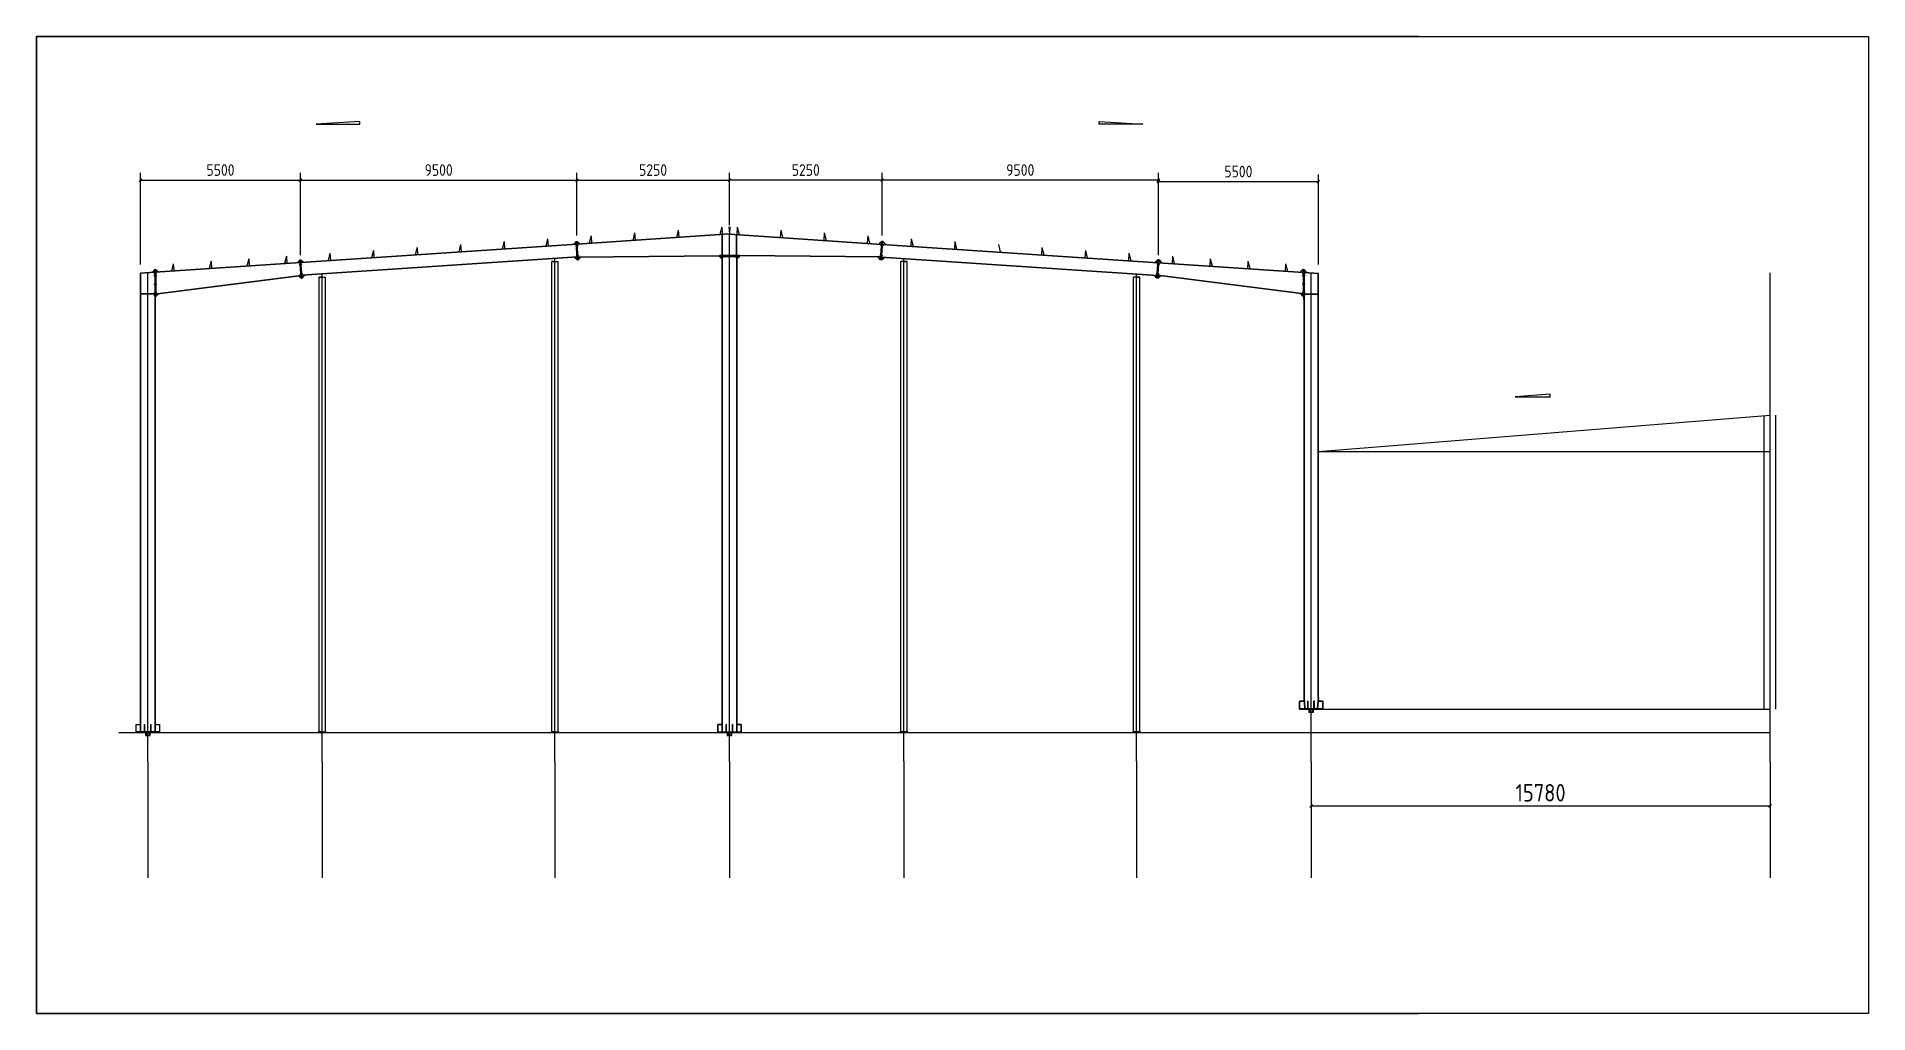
# Model space of a CAD drawing. Extents: x 424415 to 727970, y -73017 to 111783.
# Drawn here: x 664985 to 727970, y 78183 to 111783 of the extents above; entities that cross this region are included whole.
import ezdxf

# ---------------------------------------------------------------- set-up
doc = ezdxf.new("R2010")
doc.units = 0
doc.header["$LTSCALE"] = 1000
doc.header["$MEASUREMENT"] = 0
doc.layers.add('AXIS', color=3, linetype='Continuous')
doc.layers.add('DOTE', color=1, linetype='Continuous')
doc.styles.get("Standard").update_dxf_attribs({"font": 'gbenor.shx', "bigfont": 'gbcbig.shx'})
doc.dimstyles.get("Standard").update_dxf_attribs({"dimscale": 100, "dimtxt": 3.5, "dimasz": 1, "dimexe": 2.5, "dimexo": 3, "dimgap": 1.5, "dimtad": 1, "dimdec": 0, "dimzin": 0, "dimdsep": 46, "dimtxsty": 'Standard', "dimblk": 'ARCHTICK', "dimcen": 0.09, "dimadec": 0, "dimazin": 0, "dimtfac": 1, "dimtdec": 0, "dimtix": 1, "dimtmove": 2, "dimatfit": 3, "dimfxl": 1, "dimtolj": 1, "dimtzin": 0, "dimarcsym": 0})

msp = doc.modelspace()

# ---------------------------------------------------------------- blocks, each defined once
blk = doc.blocks.new('_ArchTick')
at = {"color": 0, "linetype": 'ByBlock', "const_width": 0.4}
blk.add_lwpolyline([(-0.5, -0.5), (0.5, 0.5)], dxfattribs=at)
blk = doc.blocks.new('*D2226')
at = {"color": 3, "lineweight": -2}
for p, q in [((674058, 104311), (674058, 107094)), ((683558, 104944), (683558, 107094)), ((674058, 106844), (683558, 106844))]:
    blk.add_line(p, q, dxfattribs=at)
at = {"layer": 'Defpoints', "color": 0}
for p in [(683558, 106844), (683558, 104644), (674058, 104011)]:
    blk.add_point(p, dxfattribs=at)
at = {"color": 3, "lineweight": -2, "xscale": 100, "yscale": 100, "zscale": 100, "rotation": 180}
blk.add_blockref('_ArchTick', (674058, 106844), dxfattribs=at)
at = {"color": 3, "lineweight": -2, "xscale": 100, "yscale": 100, "zscale": 100}
blk.add_blockref('_ArchTick', (683558, 106844), dxfattribs=at)
at = {"color": 0, "insert": (678808, 107194), "char_height": 400, "attachment_point": 5}
blk.add_mtext('\\A1;9500', dxfattribs=at)
blk = doc.blocks.new('*D2227')
at = {"color": 3, "lineweight": -2}
for p, q in [((683558, 104944), (683558, 107094)), ((688808, 105296), (688808, 107094)), ((683558, 106844), (688808, 106844))]:
    blk.add_line(p, q, dxfattribs=at)
at = {"layer": 'Defpoints', "color": 0}
for p in [(688808, 106844), (683558, 104644), (688808, 104996)]:
    blk.add_point(p, dxfattribs=at)
at = {"color": 3, "lineweight": -2, "xscale": 100, "yscale": 100, "zscale": 100, "rotation": 180}
blk.add_blockref('_ArchTick', (683558, 106844), dxfattribs=at)
at = {"color": 3, "lineweight": -2, "xscale": 100, "yscale": 100, "zscale": 100}
blk.add_blockref('_ArchTick', (688808, 106844), dxfattribs=at)
at = {"color": 0, "insert": (686183, 107194), "char_height": 400, "attachment_point": 5}
blk.add_mtext('\\A1;5250', dxfattribs=at)
blk = doc.blocks.new('*D2228')
at = {"color": 3, "lineweight": -2}
for p, q in [((703558, 104263), (703558, 107042)), ((709058, 106792), (703558, 106792)), ((709058, 103946), (709058, 107042))]:
    blk.add_line(p, q, dxfattribs=at)
at = {"layer": 'Defpoints', "color": 0}
for p in [(703558, 106792), (703558, 103963), (709058, 103646)]:
    blk.add_point(p, dxfattribs=at)
at = {"color": 3, "lineweight": -2, "xscale": 100, "yscale": 100, "zscale": 100, "rotation": 180}
blk.add_blockref('_ArchTick', (703558, 106792), dxfattribs=at)
at = {"color": 3, "lineweight": -2, "xscale": 100, "yscale": 100, "zscale": 100}
blk.add_blockref('_ArchTick', (709058, 106792), dxfattribs=at)
at = {"color": 0, "insert": (706308, 107142), "char_height": 400, "attachment_point": 5}
blk.add_mtext('\\A1;5500', dxfattribs=at)
blk = doc.blocks.new('*D2229')
at = {"color": 3, "lineweight": -2}
for p, q in [((694058, 104944), (694058, 107094)), ((703558, 104311), (703558, 107094)), ((703558, 106844), (694058, 106844))]:
    blk.add_line(p, q, dxfattribs=at)
at = {"layer": 'Defpoints', "color": 0}
for p in [(694058, 106844), (694058, 104644), (703558, 104011)]:
    blk.add_point(p, dxfattribs=at)
at = {"color": 3, "lineweight": -2, "xscale": 100, "yscale": 100, "zscale": 100, "rotation": 180}
blk.add_blockref('_ArchTick', (694058, 106844), dxfattribs=at)
at = {"color": 3, "lineweight": -2, "xscale": 100, "yscale": 100, "zscale": 100}
blk.add_blockref('_ArchTick', (703558, 106844), dxfattribs=at)
at = {"color": 0, "insert": (698808, 107194), "char_height": 400, "attachment_point": 5}
blk.add_mtext('\\A1;9500', dxfattribs=at)
blk = doc.blocks.new('*D2230')
at = {"color": 3, "lineweight": -2}
for p, q in [((688808, 105296), (688808, 107094)), ((694058, 104944), (694058, 107094)), ((694058, 106844), (688808, 106844))]:
    blk.add_line(p, q, dxfattribs=at)
at = {"layer": 'Defpoints', "color": 0}
for p in [(688808, 106844), (688808, 104996), (694058, 104644)]:
    blk.add_point(p, dxfattribs=at)
at = {"color": 3, "lineweight": -2, "xscale": 100, "yscale": 100, "zscale": 100, "rotation": 180}
blk.add_blockref('_ArchTick', (688808, 106844), dxfattribs=at)
at = {"color": 3, "lineweight": -2, "xscale": 100, "yscale": 100, "zscale": 100}
blk.add_blockref('_ArchTick', (694058, 106844), dxfattribs=at)
at = {"color": 0, "insert": (691433, 107194), "char_height": 400, "attachment_point": 5}
blk.add_mtext('\\A1;5250', dxfattribs=at)
blk = doc.blocks.new('*D2237')
at = {"color": 3, "lineweight": -2}
for p, q in [((708808, 86546), (708808, 85071)), ((724588, 86546), (724588, 85071)), ((708808, 85321), (724588, 85321))]:
    blk.add_line(p, q, dxfattribs=at)
at = {"layer": 'Defpoints', "color": 0}
for p in [(708808, 86846), (724588, 86846), (724588, 85321)]:
    blk.add_point(p, dxfattribs=at)
at = {"color": 3, "lineweight": -2, "xscale": 100, "yscale": 100, "zscale": 100, "rotation": 180}
blk.add_blockref('_ArchTick', (708808, 85321), dxfattribs=at)
at = {"color": 3, "lineweight": -2, "xscale": 100, "yscale": 100, "zscale": 100}
blk.add_blockref('_ArchTick', (724588, 85321), dxfattribs=at)
at = {"color": 0, "insert": (716698, 85771), "char_height": 600, "attachment_point": 5}
blk.add_mtext('\\A1;15780', dxfattribs=at)
blk = doc.blocks.new('*D2223')
at = {"color": 3, "lineweight": -2}
for p, q in [((703558, 104263), (703558, 107042)), ((709058, 106792), (703558, 106792)), ((709058, 103946), (709058, 107042))]:
    blk.add_line(p, q, dxfattribs=at)
at = {"layer": 'Defpoints', "color": 0}
for p in [(703558, 106792), (703558, 103963), (709058, 103646)]:
    blk.add_point(p, dxfattribs=at)
at = {"color": 3, "lineweight": -2, "xscale": 100, "yscale": 100, "zscale": 100, "rotation": 180}
blk.add_blockref('_ArchTick', (703558, 106792), dxfattribs=at)
at = {"color": 3, "lineweight": -2, "xscale": 100, "yscale": 100, "zscale": 100}
blk.add_blockref('_ArchTick', (709058, 106792), dxfattribs=at)
at = {"color": 0, "insert": (706308, 107142), "char_height": 400, "attachment_point": 5}
blk.add_mtext('\\A1;5500', dxfattribs=at)
blk = doc.blocks.new('*D2279')
at = {"color": 3, "lineweight": -2}
for p, q in [((668558, 103946), (668558, 107094)), ((674058, 104263), (674058, 107094)), ((668558, 106844), (674058, 106844))]:
    blk.add_line(p, q, dxfattribs=at)
at = {"layer": 'Defpoints', "color": 0}
for p in [(674058, 106844), (674058, 103963), (668558, 103646)]:
    blk.add_point(p, dxfattribs=at)
at = {"color": 3, "lineweight": -2, "xscale": 100, "yscale": 100, "zscale": 100, "rotation": 180}
blk.add_blockref('_ArchTick', (668558, 106844), dxfattribs=at)
at = {"color": 3, "lineweight": -2, "xscale": 100, "yscale": 100, "zscale": 100}
blk.add_blockref('_ArchTick', (674058, 106844), dxfattribs=at)
at = {"color": 0, "insert": (671308, 107194), "char_height": 400, "attachment_point": 5}
blk.add_mtext('\\A1;5500', dxfattribs=at)

# ---------------------------------------------------------------- dimensions: what is measured, and where the dimension line sits
for base, p1, p2, override, picture, middle in [((674057.6, 106843.9), (668557.6, 103645.8), (674057.6, 103963.2), {"dimtxt": 4, "dimclrd": 3, "dimclre": 3}, '*D2279', (671307.6, 107193.9)), ((683557.6, 106843.9), (674057.6, 104010.7), (683557.6, 104644), {"dimtxt": 4, "dimclrd": 3, "dimclre": 3}, '*D2226', (678807.6, 107193.9)), ((688807.6, 106843.9), (683557.6, 104644), (688807.6, 104995.8), {"dimtxt": 4, "dimclrd": 3, "dimclre": 3}, '*D2227', (686182.6, 107193.9)), ((724587.6, 85320.8), (708807.6, 86845.8), (724587.6, 86845.8), {"dimtxt": 6, "dimclrd": 3, "dimclre": 3}, '*D2237', (716697.6, 85770.8))]:
    dim = msp.add_linear_dim(base=base, p1=p1, p2=p2, dimstyle='Standard', override=override)
    dim.commit()
    dim.dimension.update_dxf_attribs({"geometry": picture, "text_midpoint": middle})
for base, p1, p2, picture, middle in [((688807.6, 106843.9), (694057.6, 104644), (688807.6, 104995.8), '*D2230', (691432.6, 107193.9)), ((694057.6, 106843.9), (703557.6, 104010.7), (694057.6, 104644), '*D2229', (698807.6, 107193.9)), ((703557.6, 106791.8), (709057.6, 103645.8), (703557.6, 103963.2), '*D2228', (706307.6, 107141.8)), ((703557.6, 106791.8), (709057.6, 103645.8), (703557.6, 103963.2), '*D2223', (706307.6, 107141.8))]:
    dim = msp.add_linear_dim(base=base, p1=p1, p2=p2, angle=180, dimstyle='Standard', override={"dimtxt": 4, "dimclrd": 3, "dimclre": 3})
    dim.commit()
    dim.dimension.update_dxf_attribs({"geometry": picture, "text_midpoint": middle})

# ---------------------------------------------------------------- linework, layer by layer
for p, q in [((676095.4, 108867.7), (674595.4, 108767.7)), ((674595.4, 108767.7), (676095.4, 108767.7)), ((676095.4, 108767.7), (676095.4, 108867.7)), ((701519.7, 108767.7), (701519.7, 108867.7)), ((701519.7, 108867.7), (703019.7, 108767.7)), ((703019.7, 108767.7), (701519.7, 108767.7)), ((688541.5, 105228.6), (688478.3, 104973.8)), ((688541.5, 105228.6), (688558.1, 104979.1)), ((688790.9, 105245.2), (688807.6, 104995.8)), ((688824.2, 105245.2), (688807.6, 104995.8)), ((689073.6, 105228.6), (689057, 104979.1)), ((689073.6, 105228.6), (689136.8, 104973.8)), ((683557.6, 104645.8), (674075.5, 104013.6)), ((683558.2, 104635.8), (674076.2, 104003.6)), ((679561.4, 104629.9), (679498.2, 104375.1)), ((679561.4, 104629.9), (679578.1, 104380.5)), ((681058.1, 104729.7), (680994.9, 104474.9)), ((681058.1, 104729.7), (681074.7, 104480.2)), ((682554.8, 104829.5), (682491.6, 104574.7)), ((682554.8, 104829.5), (682571.4, 104580)), ((683533.6, 104732.4), (683451.7, 104638.7)), ((683506.7, 104685.5), (683602.5, 104691.9)), ((683513.3, 104585.7), (683609.1, 104592.1)), ((683526, 104696.8), (683581.8, 104700.5)), ((683527.3, 104676.8), (683583.2, 104680.5)), ((683532.6, 104597), (683588.5, 104600.7)), ((683533.6, 104732.4), (683569.5, 104734.8)), ((683575.4, 104105.7), (683533.6, 104732.4)), ((683534, 104577), (683589.8, 104580.8)), ((683593.4, 104106.9), (683551.6, 104733.6)), ((683611.3, 104108.1), (683569.5, 104734.8)), ((683569.5, 104734.8), (683663.2, 104652.8)), ((688807.6, 104995.8), (683575.4, 104646.9)), ((688808.2, 104985.8), (683576.1, 104637)), ((684051.5, 104929.2), (683988.3, 104674.5)), ((684051.5, 104929.2), (684068.1, 104679.8)), ((685548.1, 105029), (685484.9, 104774.2)), ((685548.1, 105029), (685564.8, 104779.6)), ((687044.8, 105128.8), (686981.6, 104874)), ((687044.8, 105128.8), (687061.4, 104879.3)), ((688557.6, 104251.1), (688557.6, 104969.1)), ((688569.6, 104251.1), (688569.6, 104969.9)), ((688806.9, 104985.8), (694039.1, 104637)), ((688807.6, 104995.8), (694039.7, 104646.9)), ((689045.6, 104251.1), (689045.6, 104969.9)), ((689057.6, 104251.1), (689057.6, 104969.1)), ((690571.5, 105128.8), (690554.9, 104879.3)), ((690570.3, 105128.8), (690633.5, 104874)), ((692068.2, 105029), (692051.5, 104779.6)), ((692067, 105029), (692130.2, 104774.2)), ((693564.8, 104929.2), (693548.2, 104679.8)), ((693563.7, 104929.2), (693626.9, 104674.5)), ((694045.6, 104734.8), (693951.9, 104652.8)), ((694003.8, 104108.1), (694045.6, 104734.8)), ((694101.8, 104585.7), (694006, 104592.1)), ((694108.5, 104685.5), (694012.7, 104691.9)), ((694021.8, 104106.9), (694063.6, 104733.6)), ((694081.2, 104577), (694025.3, 104580.8)), ((694082.5, 104597), (694026.6, 104600.7)), ((694087.8, 104676.8), (694032, 104680.5)), ((694089.2, 104696.8), (694033.3, 104700.5)), ((694039.7, 104105.7), (694081.5, 104732.4)), ((694081.5, 104732.4), (694045.6, 104734.8)), ((694056.9, 104635.8), (703538.9, 104003.6)), ((694057.6, 104645.8), (703539.6, 104013.6)), ((694081.5, 104732.4), (694163.5, 104638.7)), ((695061.5, 104829.5), (695044.9, 104580)), ((695060.4, 104829.5), (695123.5, 104574.7)), ((696558.2, 104729.7), (696541.6, 104480.2)), ((696557, 104729.7), (696620.2, 104474.9)), ((698053.7, 104629.9), (698116.9, 104375.1)), ((674057.6, 104012.4), (669063.6, 103679.5)), ((674058.2, 104002.4), (669064.2, 103669.5)), ((669683.4, 103971.4), (669620.2, 103716.6)), ((669683.4, 103971.4), (669700, 103721.9)), ((670980.5, 104057.8), (670917.3, 103803.1)), ((670980.5, 104057.8), (670997.1, 103808.4)), ((672277.6, 104144.3), (672214.4, 103889.5)), ((672277.6, 104144.3), (672294.2, 103894.9)), ((673574.7, 104230.8), (673511.5, 103976)), ((673574.7, 104230.8), (673591.3, 103981.3)), ((674033.6, 104101), (673949.8, 104005.2)), ((674006.7, 104054.1), (674102.5, 104060.5)), ((674013.3, 103954.3), (674109.1, 103960.7)), ((674026, 104065.4), (674081.8, 104069.2)), ((674027.3, 104045.5), (674083.2, 104049.2)), ((674032.6, 103965.7), (674088.5, 103969.4)), ((674033.6, 104101), (674069.5, 104103.4)), ((674075.5, 103473.1), (674033.6, 104101)), ((674034, 103945.7), (674089.8, 103949.4)), ((674093.4, 103475.4), (674051.6, 104102.2)), ((674111.3, 103477.7), (674069.5, 104103.4)), ((674069.5, 104103.4), (674165.3, 104019.6)), ((683586.7, 104206.7), (674104.8, 103574.6)), ((683587.4, 104196.7), (674105.5, 103564.6)), ((675071.4, 104330.6), (675008.2, 104075.8)), ((675071.4, 104330.6), (675088, 104081.1)), ((676568.1, 104430.3), (676504.9, 104175.6)), ((676568.1, 104430.3), (676584.7, 104180.9)), ((678064.7, 104530.1), (678001.6, 104275.4)), ((678064.7, 104530.1), (678081.4, 104280.7)), ((682697.6, 87865.8), (682697.6, 104044.8)), ((682807.6, 104044.8), (682697.6, 104044.8)), ((682697.6, 104044.8), (682917.6, 104044.8)), ((682917.6, 87865.8), (682917.6, 104044.8)), ((683575.4, 104105.7), (683479.6, 104189.6)), ((683535.9, 104246.4), (683631.7, 104252.8)), ((683542.6, 104146.7), (683638.4, 104153)), ((683555.2, 104257.7), (683611.1, 104261.5)), ((683556.6, 104237.8), (683612.4, 104241.5)), ((683561.9, 104158), (683617.8, 104161.7)), ((683563.2, 104138), (683619.1, 104141.7)), ((683575.4, 104105.7), (683611.3, 104108.1)), ((683605.2, 104207.9), (688467, 104251.1)), ((683605.3, 104197.9), (688467, 104241.1)), ((683611.3, 104108.1), (683695.3, 104195.3)), ((688467, 104251.1), (689147, 104251.1)), ((688467, 104251.1), (688467, 104215.1)), ((689045.6, 104233.1), (688467, 104233.1)), ((689147, 104233.1), (688467, 104233.1)), ((688467, 104215.1), (689147, 104215.1)), ((688467, 104215.1), (688557.6, 104124.5)), ((689148.2, 104251.1), (688468.2, 104251.1)), ((688468.2, 104233.1), (688557.6, 104233.1)), ((688468.2, 104233.1), (688557.6, 104233.1)), ((688468.2, 104233.1), (689148.2, 104233.1)), ((689148.2, 104215.1), (688468.2, 104215.1)), ((688502, 104261.1), (688502, 104205.1)), ((688512, 104281.1), (688512, 104185.1)), ((688522, 104261.1), (688522, 104205.1)), ((688557.6, 87865.8), (688557.6, 104215.1)), ((688569.6, 104233.1), (689148.2, 104233.1)), ((688569.6, 87865.8), (688569.6, 104215.1)), ((688602, 104261.1), (688602, 104205.1)), ((688612, 104281.1), (688612, 104185.1)), ((688622, 104261.1), (688622, 104205.1)), ((688992, 104261.1), (688992, 104205.1)), ((689002, 104281.1), (689002, 104185.1)), ((689012, 104261.1), (689012, 104205.1)), ((689045.6, 104215.1), (689045.6, 87865.8)), ((689147, 104233.1), (689057.6, 104233.1)), ((689147, 104233.1), (689057.6, 104233.1)), ((689057.6, 104215.1), (689057.6, 87865.8)), ((689148.2, 104215.1), (689057.6, 104124.5)), ((689092, 104261.1), (689092, 104205.1)), ((689102, 104281.1), (689102, 104185.1)), ((689112, 104261.1), (689112, 104205.1)), ((689148.2, 104233.1), (689148.2, 104251.1)), ((694009.9, 104207.9), (689148.2, 104251.1)), ((694009.8, 104197.9), (689148.2, 104241.1)), ((689148.2, 104233.1), (689148.2, 104215.1)), ((694003.8, 104108.1), (693919.8, 104195.3)), ((694072.5, 104146.7), (693976.7, 104153)), ((694079.2, 104246.4), (693983.4, 104252.8)), ((694051.9, 104138), (693996, 104141.7)), ((694053.2, 104158), (693997.4, 104161.7)), ((694058.6, 104237.8), (694002.7, 104241.5)), ((694039.7, 104105.7), (694003.8, 104108.1)), ((694059.9, 104257.7), (694004, 104261.5)), ((694027.8, 104196.7), (703509.7, 103564.6)), ((694028.4, 104206.7), (703510.3, 103574.6)), ((694039.7, 104105.7), (694135.5, 104189.6)), ((694697.6, 87865.8), (694697.6, 104044.8)), ((694917.6, 104044.8), (694697.6, 104044.8)), ((694807.6, 104044.8), (694917.6, 104044.8)), ((694917.6, 87865.8), (694917.6, 104044.8)), ((699551.6, 104530.1), (699534.9, 104280.7)), ((699550.4, 104530.1), (699613.6, 104275.4)), ((701048.2, 104430.3), (701031.6, 104180.9)), ((701047.1, 104430.3), (701110.3, 104175.6)), ((702544.9, 104330.6), (702528.3, 104081.1)), ((702543.7, 104330.6), (702606.9, 104075.8)), ((703545.6, 104103.4), (703449.8, 104019.6)), ((703503.9, 103477.7), (703545.6, 104103.4)), ((703601.8, 103954.3), (703506, 103960.7)), ((703608.5, 104054.1), (703512.7, 104060.5)), ((703521.8, 103475.4), (703563.6, 104102.2)), ((703581.2, 103945.7), (703525.3, 103949.4)), ((703582.5, 103965.7), (703526.6, 103969.4)), ((703587.8, 104045.5), (703532, 104049.2)), ((703589.2, 104065.4), (703533.3, 104069.2)), ((703539.7, 103473.1), (703581.5, 104101)), ((703581.5, 104101), (703545.6, 104103.4)), ((703556.9, 104002.4), (708550.9, 103669.5)), ((703557.6, 104012.4), (708551.6, 103679.5)), ((703581.5, 104101), (703665.3, 104005.2)), ((704041.6, 104230.8), (704025, 103981.3)), ((704040.4, 104230.8), (704103.6, 103976)), ((705338.7, 104144.3), (705322.1, 103894.9)), ((705337.5, 104144.3), (705400.7, 103889.5)), ((706635.8, 104057.8), (706619.2, 103808.4)), ((706634.7, 104057.8), (706697.9, 103803.1)), ((707932.9, 103971.4), (707916.3, 103721.9)), ((707931.8, 103971.4), (707995, 103716.6)), ((669045.6, 103678.3), (668557.6, 103645.8)), ((669046.2, 103668.3), (668557.6, 103635.7)), ((668557.6, 87865.8), (668557.6, 103645.8)), ((668569.6, 87865.8), (668569.6, 103636.5)), ((669015.6, 103724.5), (669111.6, 103724.5)), ((669015.6, 103624.5), (669111.6, 103624.5)), ((669015.6, 103554.5), (669111.6, 103554.5)), ((669063.6, 103769.5), (669045.6, 103769.5)), ((669045.6, 103769.5), (669045.6, 102739.5)), ((669045.6, 103645.8), (669045.6, 87865.8)), ((669045.6, 102934.5), (674086.1, 103575.1)), ((669045.6, 102924.4), (674087.4, 103565.2)), ((669063.6, 103769.5), (669063.6, 102739.5)), ((669063.6, 103769.5), (669081.6, 103769.5)), ((669081.6, 103769.5), (669081.6, 102839.5)), ((669081.6, 103769.5), (669170.2, 103686.6)), ((674075.5, 103473.1), (673980.2, 103551.6)), ((674035.9, 103615.1), (674131.7, 103621.5)), ((674042.6, 103515.3), (674138.4, 103521.7)), ((674055.2, 103626.4), (674111.1, 103630.1)), ((674056.6, 103606.5), (674112.4, 103610.2)), ((674061.9, 103526.6), (674117.8, 103530.4)), ((674063.2, 103506.7), (674119.1, 103510.4)), ((674075.5, 103473.1), (674111.3, 103477.7)), ((674111.3, 103477.7), (674193.1, 103570.5)), ((674697.6, 87865.8), (674697.6, 103511.4)), ((674807.6, 103511.4), (674697.6, 103511.4)), ((674697.6, 103511.4), (674917.6, 103511.4)), ((674917.6, 87865.8), (674917.6, 103511.4)), ((702697.6, 87865.8), (702697.6, 103511.4)), ((702917.6, 103511.4), (702697.6, 103511.4)), ((702807.6, 103511.4), (702917.6, 103511.4)), ((702917.6, 87865.8), (702917.6, 103511.4)), ((703503.9, 103477.7), (703422, 103570.5)), ((703572.5, 103515.3), (703476.7, 103521.7)), ((703579.2, 103615.1), (703483.4, 103621.5)), ((703551.9, 103506.7), (703496, 103510.4)), ((703553.2, 103526.6), (703497.4, 103530.4)), ((703558.6, 103606.5), (703502.7, 103610.2)), ((703539.7, 103473.1), (703503.9, 103477.7)), ((703559.9, 103626.4), (703504, 103630.1)), ((708569.6, 102924.4), (703527.8, 103565.2)), ((708569.6, 102934.5), (703529, 103575.1)), ((703539.7, 103473.1), (703634.9, 103551.6)), ((708533.6, 103769.5), (708445, 103686.6)), ((708599.6, 103724.5), (708503.6, 103724.5)), ((708599.6, 103624.5), (708503.6, 103624.5)), ((708599.6, 103554.5), (708503.6, 103554.5)), ((708551.6, 103769.5), (708533.6, 103769.5)), ((708533.6, 103769.5), (708533.6, 102839.5)), ((708551.6, 103769.5), (708551.6, 102739.5)), ((708551.6, 103769.5), (708569.6, 103769.5)), ((708569.6, 103769.5), (708569.6, 102739.5)), ((708569.6, 103678.3), (709057.6, 103645.8)), ((708569.6, 103668.3), (709057.6, 103635.7)), ((708569.6, 103645.8), (708569.6, 89045.8)), ((709045.6, 89045.8), (709045.6, 103636.5)), ((709057.6, 89045.8), (709057.6, 103645.8)), ((669045.6, 102934.4), (668569.6, 102934.4)), ((669045.6, 102924.4), (668569.6, 102924.4)), ((669015.6, 103269.5), (669111.6, 103269.5)), ((669015.6, 102984.5), (669111.6, 102984.5)), ((669015.6, 102884.5), (669111.6, 102884.5)), ((669045.6, 102739.5), (669063.6, 102739.5)), ((669057.6, 102739.5), (669057.6, 87865.8)), ((669081.6, 102839.5), (669063.6, 102839.5)), ((669081.6, 102839.5), (669170.4, 102940.3)), ((708533.6, 102839.5), (708444.7, 102940.3)), ((708599.6, 103269.5), (708503.6, 103269.5)), ((708599.6, 102984.5), (708503.6, 102984.5)), ((708599.6, 102884.5), (708503.6, 102884.5)), ((708533.6, 102839.5), (708551.6, 102839.5)), ((708569.6, 102739.5), (708551.6, 102739.5)), ((708557.6, 102739.5), (708557.6, 89045.8)), ((708569.6, 102932.6), (709045.6, 102932.6)), ((708569.6, 102924.6), (709045.6, 102924.6)), ((717023.2, 99486.5), (715823.2, 99386.5)), ((715823.2, 99386.5), (717023.2, 99386.5)), ((717023.2, 99386.5), (717023.2, 99486.5)), ((709057.6, 97514.8), (724587.6, 98765.8)), ((708407.6, 88667.8), (708407.6, 88917.8)), ((708407.6, 88917.8), (708569.6, 88917.8)), ((708578, 88917.8), (708407.6, 88917.8)), ((708407.6, 88917.8), (708407.6, 88667.8)), ((708557.6, 89045.8), (708569.6, 89045.8)), ((708557.6, 89045.8), (708582.6, 88665.8)), ((708569.5, 89046.5), (708594.5, 88666.5)), ((708691.6, 88665.8), (708691.6, 88917.8)), ((708691.6, 88917.8), (708707.6, 88917.8)), ((708691.6, 88665.8), (708691.6, 88917.8)), ((708707.6, 88917.8), (708691.6, 88917.8)), ((708707.6, 88665.8), (708707.6, 88917.8)), ((708707.6, 88665.8), (708707.6, 88917.8)), ((708907.6, 88665.8), (708907.6, 88917.8)), ((708907.6, 88917.8), (708923.6, 88917.8)), ((708907.6, 88665.8), (708907.6, 88917.8)), ((708923.6, 88917.8), (708907.6, 88917.8)), ((708923.6, 88665.8), (708923.6, 88917.8)), ((708923.6, 88665.8), (708923.6, 88917.8)), ((709045.6, 89046.5), (709020.6, 88666.5)), ((709057.6, 89045.8), (709032.6, 88665.8)), ((709207.6, 88917.8), (709037.1, 88917.8)), ((709045.5, 89045.8), (709057.6, 89045.8)), ((709045.6, 88917.8), (709207.6, 88917.8)), ((709207.6, 88917.8), (709207.6, 88667.8)), ((709207.6, 88667.8), (709207.6, 88917.8)), ((708407.6, 88667.8), (708407.6, 88645.8)), ((708407.6, 88645.8), (708407.6, 88667.8)), ((708407.6, 88665.8), (709207.6, 88665.8)), ((708407.6, 88645.8), (709207.6, 88645.8)), ((709207.6, 88645.8), (708407.6, 88645.8)), ((709207.6, 88645.8), (708407.6, 88645.8)), ((708407.6, 88645.8), (709207.6, 88645.8)), ((709207.6, 88645.8), (709207.6, 88667.8)), ((709207.6, 88667.8), (709207.6, 88645.8)), ((709207.6, 88645.8), (724587.6, 88645.8)), ((668407.6, 87865.8), (668407.6, 88117.8)), ((668407.6, 88117.8), (668569.6, 88117.8)), ((668407.6, 87867.8), (668407.6, 87845.8)), ((669207.6, 87865.8), (668407.6, 87865.8)), ((668407.6, 87845.8), (669207.6, 87845.8)), ((669207.6, 87845.8), (668407.6, 87845.8)), ((668691.6, 87865.8), (668691.6, 88117.8)), ((668691.6, 88117.8), (668707.6, 88117.8)), ((668707.6, 87865.8), (668707.6, 88117.8)), ((668907.6, 87865.8), (668907.6, 88117.8)), ((668907.6, 88117.8), (668923.6, 88117.8)), ((668923.6, 87865.8), (668923.6, 88117.8)), ((669045.6, 88117.8), (669207.6, 88117.8)), ((669207.6, 88117.8), (669207.6, 87865.8)), ((669207.6, 87845.8), (669207.6, 87867.8)), ((674672.6, 87865.8), (674942.6, 87865.8)), ((674672.6, 87845.8), (674672.6, 87865.8)), ((674672.6, 87845.8), (674942.6, 87845.8)), ((674807.6, 87865.8), (674697.6, 87865.8)), ((674942.6, 87845.8), (674942.6, 87865.8)), ((682672.6, 87865.8), (682942.6, 87865.8)), ((682672.6, 87845.8), (682672.6, 87865.8)), ((682672.6, 87845.8), (682942.6, 87845.8)), ((682807.6, 87865.8), (682697.6, 87865.8)), ((682942.6, 87845.8), (682942.6, 87865.8)), ((688407.6, 87867.8), (688407.6, 88117.8)), ((688407.6, 88117.8), (688569.6, 88117.8)), ((688569.6, 88117.8), (688407.6, 88117.8)), ((688407.6, 88117.8), (688407.6, 87867.8)), ((688407.6, 87867.8), (688407.6, 87845.8)), ((688407.6, 87845.8), (688407.6, 87867.8)), ((688407.6, 87865.8), (689207.6, 87865.8)), ((688407.6, 87845.8), (689207.6, 87845.8)), ((689207.6, 87845.8), (688407.6, 87845.8)), ((689207.6, 87845.8), (688407.6, 87845.8)), ((688407.6, 87845.8), (689207.6, 87845.8)), ((688691.6, 87865.8), (688691.6, 88117.8)), ((688691.6, 88117.8), (688707.6, 88117.8)), ((688691.6, 87865.8), (688691.6, 88117.8)), ((688707.6, 88117.8), (688691.6, 88117.8)), ((688707.6, 87865.8), (688707.6, 88117.8)), ((688707.6, 87865.8), (688707.6, 88117.8)), ((688907.6, 87865.8), (688907.6, 88117.8)), ((688907.6, 88117.8), (688923.6, 88117.8)), ((688907.6, 87865.8), (688907.6, 88117.8)), ((688923.6, 88117.8), (688907.6, 88117.8)), ((688923.6, 87865.8), (688923.6, 88117.8)), ((688923.6, 87865.8), (688923.6, 88117.8)), ((689045.6, 88117.8), (689207.6, 88117.8)), ((689207.6, 88117.8), (689045.6, 88117.8)), ((689207.6, 88117.8), (689207.6, 87867.8)), ((689207.6, 87867.8), (689207.6, 88117.8)), ((689207.6, 87845.8), (689207.6, 87867.8)), ((689207.6, 87867.8), (689207.6, 87845.8)), ((694942.6, 87865.8), (694672.6, 87865.8)), ((694672.6, 87845.8), (694672.6, 87865.8)), ((694942.6, 87845.8), (694672.6, 87845.8)), ((694807.6, 87865.8), (694917.6, 87865.8)), ((694942.6, 87845.8), (694942.6, 87865.8)), ((702942.6, 87865.8), (702672.6, 87865.8)), ((702672.6, 87845.8), (702672.6, 87865.8)), ((702942.6, 87845.8), (702672.6, 87845.8)), ((702807.6, 87865.8), (702917.6, 87865.8)), ((702942.6, 87845.8), (702942.6, 87865.8))]:
    msp.add_line(p, q)
at = {"color": 0}
for p, q in [((683526, 104696.8), (683527.3, 104676.8)), ((683532.6, 104597), (683534, 104577)), ((683572.5, 104689.9), (683582.5, 104690.5)), ((683579.2, 104590.1), (683589.2, 104590.7)), ((683582.5, 104690.5), (683581.8, 104700.5)), ((683581.8, 104700.5), (683583.2, 104680.5)), ((683589.2, 104590.7), (683588.5, 104600.7)), ((683588.5, 104600.7), (683589.8, 104580.8)), ((694026.6, 104600.7), (694025.3, 104580.8)), ((694026, 104590.7), (694026.6, 104600.7)), ((694035.9, 104590.1), (694026, 104590.7)), ((694033.3, 104700.5), (694032, 104680.5)), ((694032.6, 104690.5), (694033.3, 104700.5)), ((694042.6, 104689.9), (694032.6, 104690.5)), ((694082.5, 104597), (694081.2, 104577)), ((694089.2, 104696.8), (694087.8, 104676.8)), ((674026, 104065.4), (674027.3, 104045.5)), ((674032.6, 103965.7), (674034, 103945.7)), ((674072.5, 104058.5), (674082.5, 104059.2)), ((674079.2, 103958.7), (674089.2, 103959.4)), ((674082.5, 104059.2), (674081.8, 104069.2)), ((674081.8, 104069.2), (674083.2, 104049.2)), ((674089.2, 103959.4), (674088.5, 103969.4)), ((674088.5, 103969.4), (674089.8, 103949.4)), ((683555.2, 104257.7), (683556.6, 104237.8)), ((683561.9, 104158), (683563.2, 104138)), ((683601.8, 104250.8), (683611.8, 104251.5)), ((683608.5, 104151.1), (683618.4, 104151.7)), ((683611.8, 104251.5), (683611.1, 104261.5)), ((683611.1, 104261.5), (683612.4, 104241.5)), ((683618.4, 104151.7), (683617.8, 104161.7)), ((683617.8, 104161.7), (683619.1, 104141.7)), ((688502, 104261.1), (688522, 104261.1)), ((688502, 104205.1), (688522, 104205.1)), ((688602, 104261.1), (688622, 104261.1)), ((688602, 104205.1), (688622, 104205.1)), ((688992, 104261.1), (689012, 104261.1)), ((688992, 104205.1), (689012, 104205.1)), ((689092, 104261.1), (689112, 104261.1)), ((689092, 104205.1), (689112, 104205.1)), ((693997.4, 104161.7), (693996, 104141.7)), ((693996.7, 104151.7), (693997.4, 104161.7)), ((694006.7, 104151.1), (693996.7, 104151.7)), ((694004, 104261.5), (694002.7, 104241.5)), ((694003.4, 104251.5), (694004, 104261.5)), ((694013.3, 104250.8), (694003.4, 104251.5)), ((694053.2, 104158), (694051.9, 104138)), ((694059.9, 104257.7), (694058.6, 104237.8)), ((703526.6, 103969.4), (703525.3, 103949.4)), ((703526, 103959.4), (703526.6, 103969.4)), ((703535.9, 103958.7), (703526, 103959.4)), ((703533.3, 104069.2), (703532, 104049.2)), ((703532.6, 104059.2), (703533.3, 104069.2)), ((703542.6, 104058.5), (703532.6, 104059.2)), ((703582.5, 103965.7), (703581.2, 103945.7)), ((703589.2, 104065.4), (703587.8, 104045.5)), ((669045.6, 103769.5), (668954.6, 103672.2)), ((669035.6, 103724.5), (669035.6, 103734.5)), ((669091.6, 103734.5), (669035.6, 103734.5)), ((669045.6, 103724.5), (669035.6, 103724.5)), ((669035.6, 103724.5), (669035.6, 103714.5)), ((669091.6, 103714.5), (669035.6, 103714.5)), ((669035.6, 103624.5), (669035.6, 103634.5)), ((669091.6, 103634.5), (669035.6, 103634.5)), ((669045.6, 103624.5), (669035.6, 103624.5)), ((669035.6, 103624.5), (669035.6, 103614.5)), ((669091.6, 103614.5), (669035.6, 103614.5)), ((669035.6, 103554.5), (669035.6, 103564.5)), ((669091.6, 103564.5), (669035.6, 103564.5)), ((669045.6, 103554.5), (669035.6, 103554.5)), ((669035.6, 103554.5), (669035.6, 103544.5)), ((669091.6, 103544.5), (669035.6, 103544.5)), ((669081.6, 103724.5), (669091.6, 103724.5)), ((669081.6, 103624.5), (669091.6, 103624.5)), ((669081.6, 103554.5), (669091.6, 103554.5)), ((669091.6, 103724.5), (669091.6, 103734.5)), ((669091.6, 103724.5), (669091.6, 103714.5)), ((669091.6, 103624.5), (669091.6, 103634.5)), ((669091.6, 103624.5), (669091.6, 103614.5)), ((669091.6, 103554.5), (669091.6, 103564.5)), ((669091.6, 103554.5), (669091.6, 103544.5)), ((674055.2, 103626.4), (674056.6, 103606.5)), ((674061.9, 103526.6), (674063.2, 103506.7)), ((674101.8, 103619.5), (674111.8, 103620.2)), ((674108.5, 103519.7), (674118.4, 103520.4)), ((674111.8, 103620.2), (674111.1, 103630.1)), ((674111.1, 103630.1), (674112.4, 103610.2)), ((674118.4, 103520.4), (674117.8, 103530.4)), ((674117.8, 103530.4), (674119.1, 103510.4)), ((703497.4, 103530.4), (703496, 103510.4)), ((703496.7, 103520.4), (703497.4, 103530.4)), ((703506.7, 103519.7), (703496.7, 103520.4)), ((703504, 103630.1), (703502.7, 103610.2)), ((703503.4, 103620.2), (703504, 103630.1)), ((703513.3, 103619.5), (703503.4, 103620.2)), ((703553.2, 103526.6), (703551.9, 103506.7)), ((703559.9, 103626.4), (703558.6, 103606.5)), ((708523.6, 103724.5), (708523.6, 103734.5)), ((708579.6, 103734.5), (708523.6, 103734.5)), ((708533.6, 103724.5), (708523.6, 103724.5)), ((708523.6, 103724.5), (708523.6, 103714.5)), ((708579.6, 103714.5), (708523.6, 103714.5)), ((708523.6, 103624.5), (708523.6, 103634.5)), ((708579.6, 103634.5), (708523.6, 103634.5)), ((708533.6, 103624.5), (708523.6, 103624.5)), ((708523.6, 103624.5), (708523.6, 103614.5)), ((708579.6, 103614.5), (708523.6, 103614.5)), ((708523.6, 103554.5), (708523.6, 103564.5)), ((708579.6, 103564.5), (708523.6, 103564.5)), ((708533.6, 103554.5), (708523.6, 103554.5)), ((708523.6, 103554.5), (708523.6, 103544.5)), ((708579.6, 103544.5), (708523.6, 103544.5)), ((708569.6, 103769.5), (708660.6, 103672.2)), ((708569.6, 103724.5), (708579.6, 103724.5)), ((708569.6, 103624.5), (708579.6, 103624.5)), ((708569.6, 103554.5), (708579.6, 103554.5)), ((708579.6, 103724.5), (708579.6, 103734.5)), ((708579.6, 103724.5), (708579.6, 103714.5)), ((708579.6, 103624.5), (708579.6, 103634.5)), ((708579.6, 103624.5), (708579.6, 103614.5)), ((708579.6, 103554.5), (708579.6, 103564.5)), ((708579.6, 103554.5), (708579.6, 103544.5)), ((669035.6, 103269.5), (669035.6, 103279.5)), ((669091.6, 103279.5), (669035.6, 103279.5)), ((669045.6, 103269.5), (669035.6, 103269.5)), ((669035.6, 103269.5), (669035.6, 103259.5)), ((669091.6, 103259.5), (669035.6, 103259.5)), ((669035.6, 102984.5), (669035.6, 102994.5)), ((669091.6, 102994.5), (669035.6, 102994.5)), ((669045.6, 102984.5), (669035.6, 102984.5)), ((669035.6, 102984.5), (669035.6, 102974.5)), ((669091.6, 102974.5), (669035.6, 102974.5)), ((669035.6, 102884.5), (669035.6, 102894.5)), ((669091.6, 102894.5), (669035.6, 102894.5)), ((669045.6, 102884.5), (669035.6, 102884.5)), ((669035.6, 102884.5), (669035.6, 102874.5)), ((669091.6, 102874.5), (669035.6, 102874.5)), ((669081.6, 103269.5), (669091.6, 103269.5)), ((669081.6, 102984.5), (669091.6, 102984.5)), ((669081.6, 102884.5), (669091.6, 102884.5)), ((669091.6, 103269.5), (669091.6, 103279.5)), ((669091.6, 103269.5), (669091.6, 103259.5)), ((669091.6, 102984.5), (669091.6, 102994.5)), ((669091.6, 102984.5), (669091.6, 102974.5)), ((669091.6, 102884.5), (669091.6, 102894.5)), ((669091.6, 102884.5), (669091.6, 102874.5)), ((708523.6, 103269.5), (708523.6, 103279.5)), ((708579.6, 103279.5), (708523.6, 103279.5)), ((708533.6, 103269.5), (708523.6, 103269.5)), ((708523.6, 103269.5), (708523.6, 103259.5)), ((708579.6, 103259.5), (708523.6, 103259.5)), ((708523.6, 102984.5), (708523.6, 102994.5)), ((708579.6, 102994.5), (708523.6, 102994.5)), ((708533.6, 102984.5), (708523.6, 102984.5)), ((708523.6, 102984.5), (708523.6, 102974.5)), ((708579.6, 102974.5), (708523.6, 102974.5)), ((708523.6, 102884.5), (708523.6, 102894.5)), ((708579.6, 102894.5), (708523.6, 102894.5)), ((708533.6, 102884.5), (708523.6, 102884.5)), ((708523.6, 102884.5), (708523.6, 102874.5)), ((708579.6, 102874.5), (708523.6, 102874.5)), ((708569.6, 103269.5), (708579.6, 103269.5)), ((708569.6, 102984.5), (708579.6, 102984.5)), ((708569.6, 102884.5), (708579.6, 102884.5)), ((708579.6, 103269.5), (708579.6, 103279.5)), ((708579.6, 103269.5), (708579.6, 103259.5)), ((708579.6, 102984.5), (708579.6, 102994.5)), ((708579.6, 102984.5), (708579.6, 102974.5)), ((708579.6, 102884.5), (708579.6, 102894.5)), ((708579.6, 102884.5), (708579.6, 102874.5)), ((724387.6, 88645.8), (724387.6, 98749.6)), ((724787.6, 88645.8), (724787.6, 98765.8))]:
    msp.add_line(p, q, dxfattribs=at)
at = {"color": 6}
for p, q in [((708727.6, 88645.8), (708727.6, 88545.8)), ((708727.6, 88545.8), (708887.6, 88545.8)), ((708747.6, 88645.8), (708747.6, 88545.8)), ((708867.6, 88545.8), (708867.6, 88645.8)), ((708887.6, 88545.8), (708887.6, 88645.8)), ((668727.6, 87845.8), (668727.6, 87745.8)), ((668727.6, 87745.8), (668887.6, 87745.8)), ((668747.6, 87845.8), (668747.6, 87745.8)), ((668867.6, 87745.8), (668867.6, 87845.8)), ((668887.6, 87745.8), (668887.6, 87845.8)), ((688727.6, 87845.8), (688727.6, 87745.8)), ((688727.6, 87745.8), (688887.6, 87745.8)), ((688747.6, 87845.8), (688747.6, 87745.8)), ((688867.6, 87745.8), (688867.6, 87845.8)), ((688887.6, 87745.8), (688887.6, 87845.8))]:
    msp.add_line(p, q, dxfattribs=at)
msp.add_lwpolyline([(712504.7, 111782.9), (664984.7, 111782.9), (664984.7, 78182.9), (712504.7, 78182.9)])
msp.add_lwpolyline([(664984.7, 111782.9), (727969.9, 111782.9), (727969.9, 78182.9), (664984.7, 78182.9)], close=True)
at = {"layer": 'AXIS'}
for p, q in [((668807.6, 86845.8), (668807.6, 82845.8)), ((674807.6, 86845.8), (674807.6, 82845.8)), ((682807.6, 86845.8), (682807.6, 82845.8)), ((688807.6, 86845.8), (688807.6, 82845.8)), ((694807.6, 86845.8), (694807.6, 82845.8)), ((702807.6, 86845.8), (702807.6, 82845.8)), ((708807.6, 86845.8), (708807.6, 82845.8)), ((724587.6, 86845.8), (724587.6, 82845.8))]:
    msp.add_line(p, q, dxfattribs=at)
at = {"layer": 'DOTE'}
for p, q in [((688807.6, 86845.8), (688807.6, 104995.8)), ((682807.6, 86845.8), (682807.6, 104154.8)), ((694807.6, 86845.8), (694807.6, 104154.8)), ((668807.6, 86845.8), (668807.6, 103662.4)), ((674807.6, 86845.8), (674807.6, 103621.4)), ((702807.6, 86845.8), (702807.6, 103621.4)), ((708807.6, 86845.8), (708807.6, 103662.4)), ((724587.6, 86845.8), (724587.6, 103662.4)), ((709057.6, 97514.8), (724587.6, 97514.8)), ((667807.6, 87845.8), (674672.6, 87845.8)), ((674672.6, 87845.8), (709807.6, 87845.8)), ((674672.6, 87845.8), (724587.6, 87845.8))]:
    msp.add_line(p, q, dxfattribs=at)

msp.set_redraw_order([(e.dxf.handle, doc.entitydb.next_handle()) for e in msp.query("TEXT MTEXT ATTDEF DIMENSION ARC_DIMENSION")])  # texts and dimensions are drawn at this point

doc.saveas('drawing.dxf')
